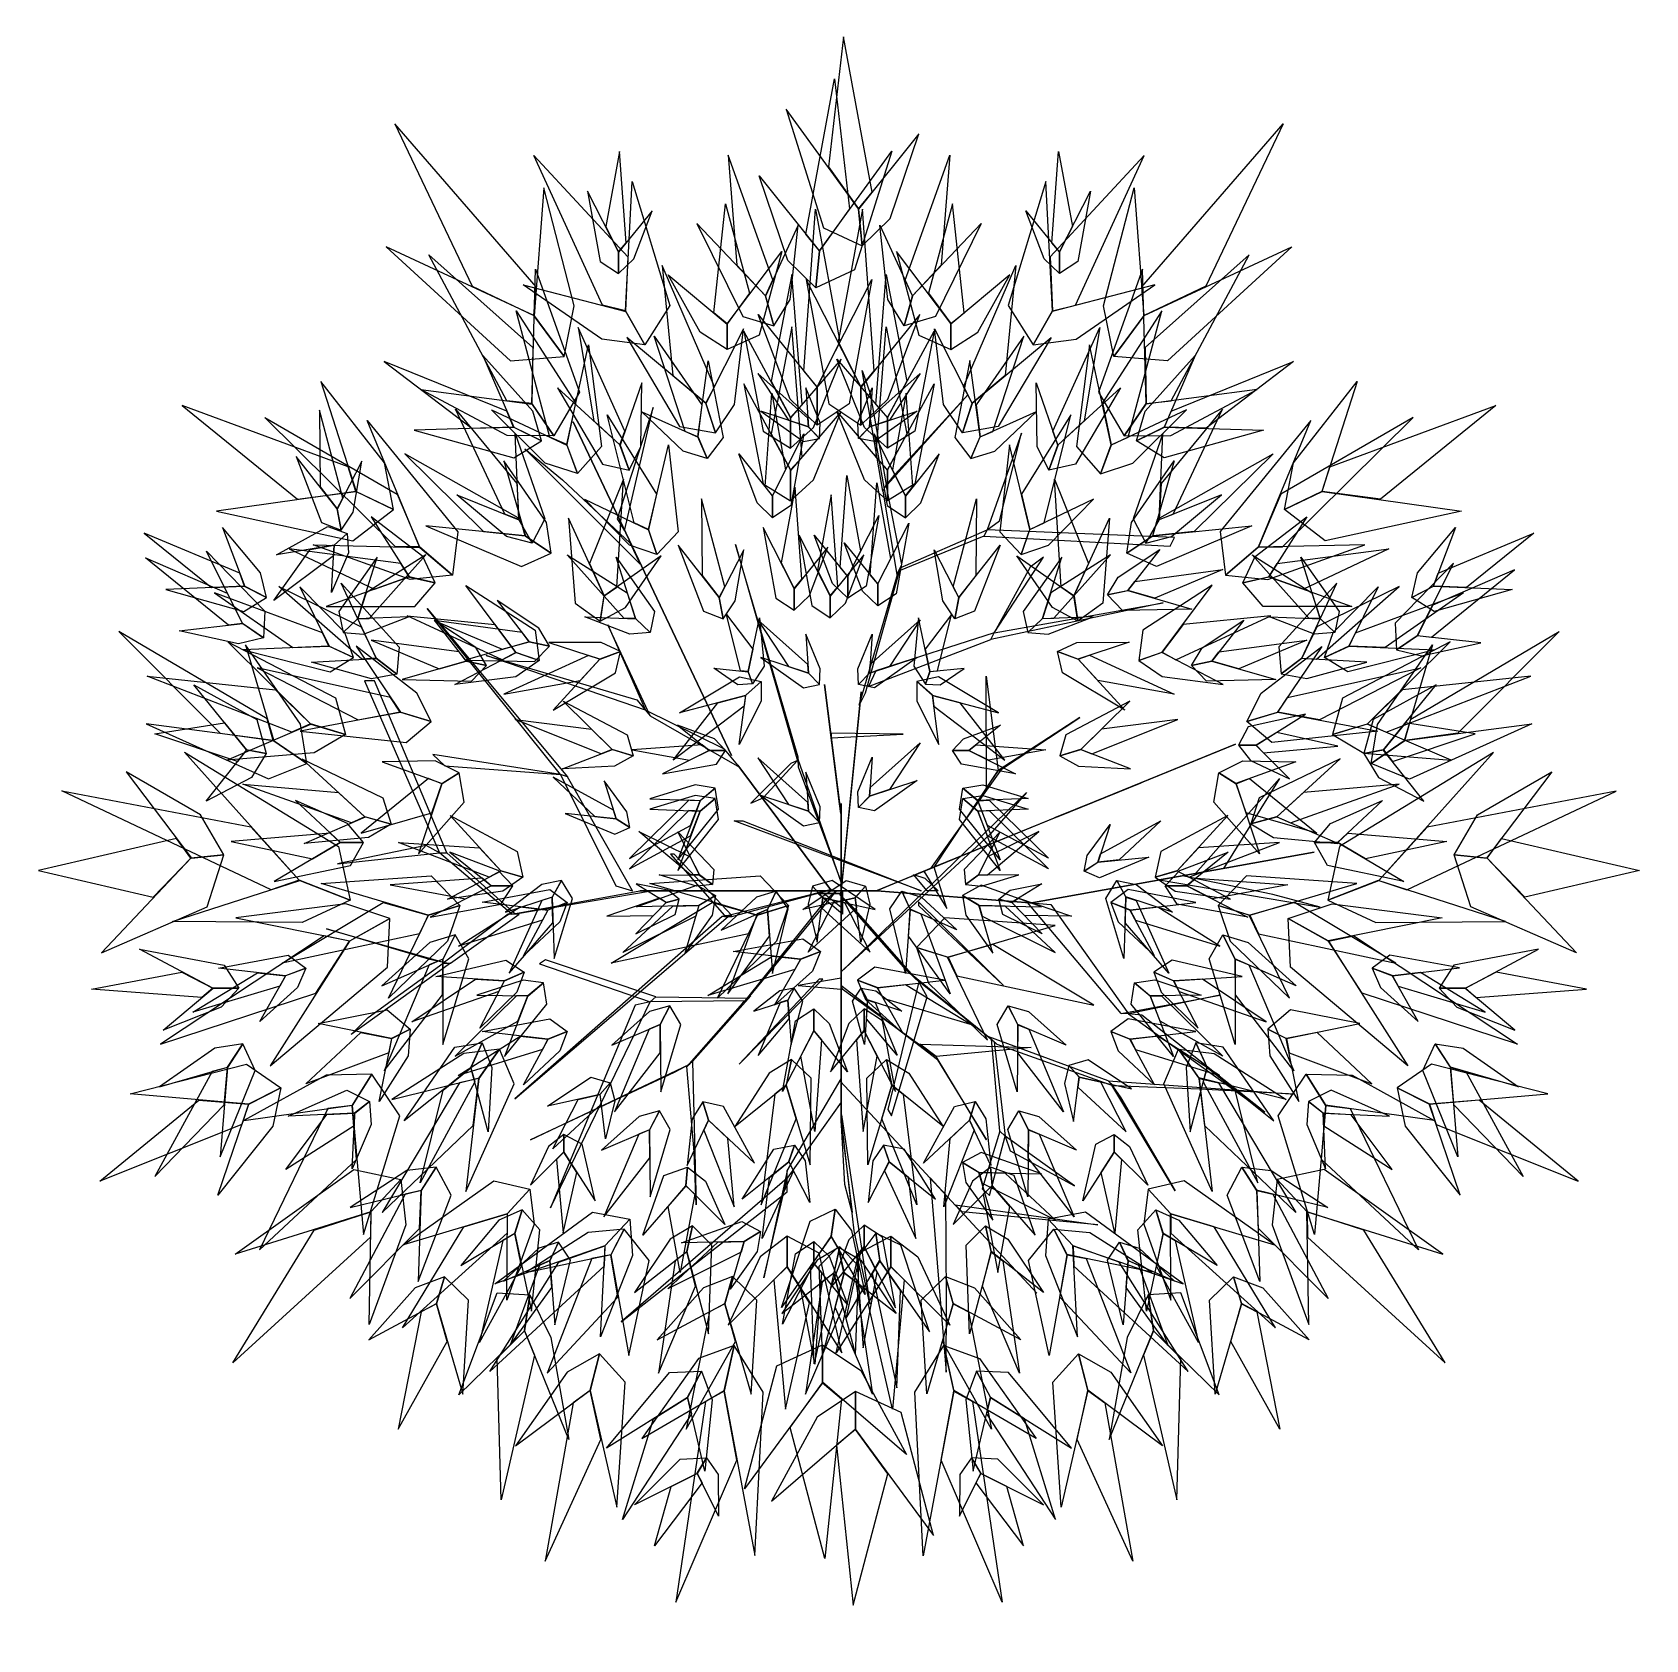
# Model space of a CAD drawing. Extents: x -0.0128 to 0.013, y -0.0118 to 0.0139.
import ezdxf

# ---------------------------------------------------------------- set-up
doc = ezdxf.new("R2010")
doc.units = 0
doc.linetypes.add('BARK', pattern=[10000, 10000, 0])
doc.linetypes.add('LEAF_G', pattern=[10000, 10000, 0])
doc.layers.get('0').update_dxf_attribs({"linetype": 'CONTINUOUS'})

# ---------------------------------------------------------------- blocks, each defined once
blk = doc.blocks.new('12ZPLT11_LEAF')
at = {"color": 3, "linetype": 'LEAF_G'}
for points in [[(-0.08, 0.01), (-0.335, -0.24), (-0.64, -1.06), (-0.08, -0.355)], [(-0.08, 0.01), (-0.08, -0.36), (0.44, -1.395), (0.225, -0.195)], [(-0.08, -0.36), (-0.2065, -0.515), (-0.095, -2.075), (0.135, -0.795)]]:
    blk.add_3dface(points, dxfattribs=at)

msp = doc.modelspace()

# ---------------------------------------------------------------- linework, layer by layer
at = {"color": 8, "linetype": 'BARK'}
msp.add_line((-0.005322, 0.006, 0.022186), (-0.005322, 0.006, 0.022186), dxfattribs=at)
for points in [[(0.000894, 0.006707, 0.014896), (0.000842, 0.006601, 0.014679), (0.000513, 0.008531, 0.014837), (0.00064, 0.008163, 0.014896)], [(0.000868, 0.006654, 0.014719), (0.001041, 0.006876, 0.014719), (0.002205, 0.008145, 0.013854)], [(-0.003292, 0.005967, 0.015819), (-0.00283, 0.007942, 0.018295), (-0.003406, 0.00616, 0.015878), (-0.003292, 0.005967, 0.015819)], [(-0.001578, 0.002371, 0.015112), (-0.001578, 0.002371, 0.015328), (-0.004111, 0.00771, 0.015996)], [(0.00251, 0.005986, 0.015937), (0.002711, 0.006129, 0.016212), (0.003064, 0.007531, 0.015937)], [(-0.0032, 0.005771, 0.015603), (-0.003041, 0.005433, 0.015505), (-0.004886, 0.007281, 0.015112), (-0.004283, 0.006783, 0.015387)], [(0.001068, 0.005267, 0.014679), (0.001145, 0.005427, 0.014955), (0.000894, 0.006707, 0.014896), (0.000842, 0.006601, 0.014679)], [(0.001094, 0.00532, 0.014994), (0.001119, 0.005373, 0.014896), (0.00251, 0.005986, 0.015937), (0.002458, 0.00588, 0.016055)], [(0.00251, 0.005986, 0.015937), (0.002458, 0.00588, 0.016055), (0.00544, 0.00572, 0.018295), (0.005508, 0.005861, 0.018295)], [(-0.000511, 0.00225, 0.017097), (-0.000511, 0.002348, 0.016762), (-0.001513, 0.005748, 0.021439), (-0.001513, 0.005748, 0.021479)], [(0.002625, 0.004335, 0.017804), (0.002625, 0.004335, 0.01802), (0.003411, 0.005548, 0.020614), (0.003202, 0.005388, 0.019946)], [(0.000561, 0.003372, 0.012911), (0.000467, 0.003178, 0.013127), (0.001094, 0.00532, 0.014994), (0.001119, 0.005373, 0.014896)], [(-0.004199, 0.002033, 0.017804), (-0.004312, 0.002068, 0.017804), (-0.006445, 0.004727, 0.022147)], [(0.002573, 0.004229, 0.017804), (0.002625, 0.004335, 0.017804), (0.005327, 0.004813, 0.022147)], [(-0.002956, 0.003099, 0.017804), (-0.002881, 0.003008, 0.017922), (-0.003557, 0.004465, 0.020555)], [(0.000733, 0.003726, 0.013638), (0.000613, 0.003478, 0.013363), (0.002573, 0.004229, 0.017804), (0.002625, 0.004335, 0.017804)], [(-0.003094, 0.003265, 0.018), (-0.002956, 0.003099, 0.017804), (-0.0055, 0.003972, 0.018904)], [(0.002688, 0.00213, 0.020889), (0.0025, 0.001862, 0.020712), (0.002496, 0.003643, 0.022638)], [(-0.006249, 0.000816, 0.015937), (-0.006131, 0.000816, 0.016055), (-0.007291, 0.003567, 0.018295), (-0.007448, 0.003567, 0.018295)], [(0.000151, 0.0016, 0.019396), (-0.000091, 0.003511, 0.023188), (0.00017, 0.001444, 0.01973)], [(0.000172, 0.000165, 0.009885), (0.000196, 0.000399, 0.009885), (0.000495, 0.003391, 0.012911), (0.000473, 0.003176, 0.013127)], [(-0.00145, 0.002186, 0.015328), (-0.001689, 0.002473, 0.015328), (-0.002956, 0.003099, 0.017804), (-0.002881, 0.003008, 0.017922)], [(0.002688, 0.00213, 0.020929), (0.002743, 0.002152, 0.020712), (0.003996, 0.002981, 0.022206)], [(0.000018, 0.002655, 0.021656), (0.001169, 0.002714, 0.023346), (0.000018, 0.00273, 0.022088)], [(-0.004312, 0.002068, 0.017804), (-0.004312, 0.002068, 0.01802), (-0.006355, 0.00239, 0.020614), (-0.006165, 0.002207, 0.019946)], [(0.003846, 0.001477, 0.019022), (0.003646, 0.001395, 0.018747), (0.006484, 0.002553, 0.01973), (0.005374, 0.0021, 0.019612)], [(-0.003426, 0.000288, 0.013638), (-0.003164, 0.000206, 0.013363), (-0.004199, 0.002033, 0.017804), (-0.004312, 0.002068, 0.017804)], [(0.00002, 0.000206, 0.012203), (0.00002, 0.000206, 0.011928), (-0.001475, 0.002216, 0.015112), (-0.001475, 0.002216, 0.015328)], [(-0.000523, 0.002291, 0.016762), (-0.000631, 0.002245, 0.017038), (-0.001269, 0.001609, 0.019396), (-0.00107, 0.001694, 0.019396)], [(0.000177, 0.000344, 0.011928), (0.000177, 0.000344, 0.011378), (-0.000511, 0.002309, 0.016762), (-0.000511, 0.002191, 0.017038)], [(0.001608, 0.000564, 0.019238), (0.001662, 0.000586, 0.019671), (0.002688, 0.00213, 0.020929), (0.002743, 0.002152, 0.020712)], [(0.003591, 0.001373, 0.018963), (0.003646, 0.001395, 0.018787), (0.004974, 0.001937, 0.021656), (0.004556, 0.001766, 0.021046)], [(0.005846, 0.000486, 0.015819), (0.00719, 0.002005, 0.018295), (0.006291, 0.000566, 0.015878), (0.005846, 0.000486, 0.015819)], [(0.000177, -0.001091, 0.019455), (0.000177, -0.001091, 0.01918), (0.003144, 0.001778, 0.023739), (0.002555, 0.00111, 0.023129)], [(0.000177, 0.001385, 0.019396), (0.000177, 0.001602, 0.019396), (0.000177, 0.000403, 0.023798), (0.000177, 0.000403, 0.02309)], [(0.001454, 0.000206, 0.019455), (0.001454, 0.000206, 0.01918), (-0.001533, 0.001326, 0.023739), (-0.001395, 0.001326, 0.023129)], [(0.001408, 0.000482, 0.01692), (0.001299, 0.000438, 0.017097), (0.003591, 0.001373, 0.018963), (0.003646, 0.001395, 0.018787)], [(-0.006249, 0.000816, 0.015937), (-0.006465, 0.000933, 0.016212), (-0.00788, 0.000639, 0.015937)], [(-0.005031, -0.000167, 0.014994), (-0.00509, -0.000167, 0.014896), (-0.006249, 0.000816, 0.015937), (-0.006131, 0.000816, 0.016055)], [(-0.00169, -0.000187, 0.016762), (-0.001572, -0.000187, 0.017038), (-0.002496, 0.000796, 0.019396), (-0.002555, 0.000796, 0.019396)], [(0.003196, 0.000011, 0.015112), (0.003196, 0.000011, 0.015328), (0.007741, 0.000826, 0.015996)], [(0.001662, 0.000586, 0.019238), (0.001499, 0.00052, 0.019238), (0.001868, -0.000073, 0.023581)], [(0.000177, 0.000442, 0.01016), (0.000177, 0.000167, 0.009885), (0.000177, 0.000069, 0.011653), (0.000177, 0.000344, 0.011928)], [(0.000177, 0.000069, 0.011653), (0.000177, 0.000344, 0.011928), (0.000177, -0.000383, 0.013795), (0.000177, -0.000383, 0.01352)], [(0.000753, 0.000215, 0.013795), (0.001007, 0.000319, 0.014011), (0.001408, 0.000482, 0.01692), (0.001299, 0.000438, 0.017097)], [(0.001336, 0.000467, 0.017097), (0.001513, 0.000411, 0.017372), (0.001729, 0.000206, 0.019238), (0.001552, 0.000206, 0.019238)], [(0.005633, 0.000448, 0.015603), (0.005266, 0.000382, 0.015505), (0.00784, -0.000054, 0.015112), (0.007084, 0.000149, 0.015387)], [(-0.003046, 0.000206, 0.012911), (-0.00283, 0.000206, 0.013127), (-0.005031, -0.000167, 0.014994), (-0.00509, -0.000167, 0.014896)], [(0.000197, 0.000206, 0.009885), (-0.000039, 0.000206, 0.009885), (-0.003046, 0.000206, 0.012911), (-0.00283, 0.000206, 0.013127)], [(0.00002, 0.000226, 0.011928), (0.00002, 0.000226, 0.011378), (-0.00169, -0.000206, 0.016762), (-0.001572, -0.000206, 0.017038)], [(-0.00006, 0.00007, 0.012911), (0.000103, 0.000212, 0.013127), (-0.001315, -0.001512, 0.014994), (-0.001359, -0.001551, 0.014896)], [(0.000197, -0.000069, 0.009609), (0.000197, -0.000167), (-0.000197, 0.000167), (-0.000098, 0.000167, 0.009609)], [(0.000138, 0.000167), (-0.000197, 0.000167), (-0.000098, 0.000167, 0.009609), (0.000138, 0.000167, 0.009609)], [(0.000177, 0.000167, 0.009885), (-0.000098, 0.000167, 0.009609), (-0.000098, 0.000167, 0.009609), (0.000079, 0.000167, 0.011653)], [(-0.000079, 0.000206, 0.01016), (0.000197, 0.000206, 0.009885), (0.000295, 0.000206, 0.011653), (0.00002, 0.000206, 0.011928)], [(0.000295, 0.000206, 0.011653), (0.00002, 0.000206, 0.011928), (0.000747, 0.000206, 0.013795), (0.000747, 0.000206, 0.01352)], [(0.000155, 0.000146, 0.009885), (0.000327, -0.000015, 0.009885), (0.001372, -0.001207, 0.011141), (0.001214, -0.001059, 0.011357)], [(0.000197, 0.000206, 0.009885), (0.000197, -0.000069, 0.009609), (0.000197, -0.000167, 0.011378), (0.000197, 0.000108, 0.011653)], [(0.000197, 0.000167), (0.000197, -0.000167), (0.000197, -0.000069, 0.009609), (0.000197, 0.000167, 0.009609)], [(0.000747, 0.000206, 0.013795), (0.000747, 0.000206, 0.01352), (0.003196, 0.000016, 0.015112), (0.003196, 0.000016, 0.015328)], [(0.001415, 0.000029, 0.020889), (0.001415, -0.000029, 0.021322), (0.002771, -0.001307, 0.023247)], [(0.003157, 0.000019, 0.015328), (0.003529, -0.00001, 0.015328), (0.004772, -0.001763, 0.017804), (0.004654, -0.001754, 0.017922)], [(-0.004972, -0.000167, 0.014679), (-0.005149, -0.000167, 0.014955), (-0.00619, -0.000953, 0.014896), (-0.006072, -0.000953, 0.014679)], [(-0.001631, -0.000206, 0.017097), (-0.001729, -0.000206, 0.016762), (-0.005044, -0.00312, 0.021439), (-0.005044, -0.00312, 0.021479)], [(-0.006131, -0.000953, 0.014719), (-0.006406, -0.000894, 0.014719), (-0.008057, -0.000403, 0.013854)], [(0.000177, -0.000383, 0.013795), (0.000177, -0.000658, 0.014011), (0.000177, -0.001091, 0.01692), (0.000177, -0.000973, 0.017097)], [(0.000177, -0.000383, 0.013795), (0.000177, -0.000383, 0.01352), (0.000177, -0.00284, 0.015112), (0.000177, -0.00284, 0.015328)], [(-0.00619, -0.000953, 0.014896), (-0.006072, -0.000953, 0.014679), (-0.007664, -0.002093, 0.014837), (-0.007389, -0.001818, 0.014896)], [(-0.002879, -0.001569, 0.015937), (-0.00279, -0.001491, 0.016055), (-0.004552, -0.000898, 0.018295), (-0.00465, -0.000961, 0.018295)], [(0.000177, -0.000973, 0.017097), (0.000177, -0.00115, 0.017372), (0.000177, -0.001366, 0.019238), (0.000177, -0.001189, 0.019238)], [(0.000177, -0.001091, 0.01692), (0.000177, -0.000973, 0.017097), (0.000177, -0.003449, 0.018963), (0.000177, -0.003508, 0.018787)], [(-0.000118, -0.001209, 0.020889), (-0.000177, -0.001209, 0.021322), (-0.001454, -0.002564, 0.023247)], [(0.000177, -0.001366, 0.019238), (0.000177, -0.001189, 0.019238), (-0.000511, -0.001307, 0.023581)], [(0.001553, -0.001489, 0.011868), (0.001418, -0.00125, 0.011593), (0.000925, -0.003291, 0.014208), (0.000983, -0.003393, 0.014208)], [(0.001372, -0.001207, 0.011141), (0.001214, -0.001059, 0.011357), (0.002583, -0.002168, 0.013224), (0.002626, -0.002208, 0.013126)], [(-0.001315, -0.001512, 0.014994), (-0.001359, -0.001551, 0.014896), (-0.002879, -0.001569, 0.015937), (-0.00279, -0.001491, 0.016055)], [(-0.00127, -0.001474, 0.014679), (-0.001404, -0.00159, 0.014955), (-0.002291, -0.002603, 0.014896), (-0.002202, -0.002526, 0.014679)], [(0.00017, -0.001308, 0.019238), (0.00019, -0.001363, 0.019671), (0.001698, -0.002442, 0.020929), (0.001718, -0.002497, 0.020712)], [(0.004772, -0.001763, 0.017804), (0.004654, -0.001754, 0.017922), (0.006234, -0.001463, 0.020555)], [(-0.002879, -0.001569, 0.015937), (-0.003119, -0.001621, 0.016212), (-0.004472, -0.004865, 0.015937)], [(0.004987, -0.00178, 0.018), (0.004772, -0.001763, 0.017804), (0.006956, -0.003333, 0.018904)], [(0.001698, -0.002442, 0.020889), (0.001437, -0.002245, 0.020712), (0.003216, -0.002301, 0.022638)], [(0.00254, -0.002127, 0.012909), (0.002669, -0.002248, 0.013184), (0.004532, -0.002915, 0.013181), (0.004446, -0.002835, 0.012965)], [(0.002583, -0.002168, 0.013224), (0.002626, -0.002208, 0.013126), (0.002801, -0.003718, 0.014167), (0.002715, -0.003637, 0.014285)], [(-0.002246, -0.002564, 0.014719), (-0.002493, -0.0027, 0.014719), (-0.004792, -0.003779, 0.013854)], [(-0.002291, -0.002603, 0.014896), (-0.002202, -0.002526, 0.014679), (-0.002141, -0.004815, 0.014837), (-0.002174, -0.003968, 0.014896)], [(0.001698, -0.002442, 0.020929), (0.001718, -0.002497, 0.020712), (0.002504, -0.003778, 0.022206)], [(0.000177, -0.0028, 0.015328), (0.000177, -0.003174, 0.015328), (-0.000688, -0.004392, 0.017804), (-0.000688, -0.004274, 0.017922)], [(0.004532, -0.002915, 0.013181), (0.004446, -0.002835, 0.012965), (0.007434, -0.003049, 0.01362), (0.005907, -0.002966, 0.013181)], [(0.000167, -0.002844, 0.015112), (0.000167, -0.002844, 0.015328), (0.003309, -0.006229, 0.015996)], [(0.004489, -0.002875, 0.013004), (0.004649, -0.003106, 0.013004), (0.005519, -0.004593, 0.012139)], [(0.000177, -0.003449, 0.018963), (0.000177, -0.003508, 0.018787), (0.000354, -0.004942, 0.021656), (0.000236, -0.00449, 0.021046)], [(0.0002, -0.003593, 0.019022), (0.000183, -0.003377, 0.018747), (0.000636, -0.006406, 0.01973), (0.000387, -0.005231, 0.019612)], [(0.002801, -0.003718, 0.014167), (0.002715, -0.003637, 0.014285), (0.002433, -0.004559, 0.016525), (0.002548, -0.004666, 0.016525)], [(0.002801, -0.003718, 0.014167), (0.002878, -0.003951, 0.014442), (0.003911, -0.004514, 0.014665)], [(-0.000688, -0.004392, 0.017804), (-0.000688, -0.004274, 0.017922), (-0.001061, -0.005984, 0.020555)], [(0.001852, -0.004659, 0.015603), (0.001598, -0.004385, 0.015505), (0.001858, -0.007496, 0.015112), (0.001861, -0.006319, 0.015387)], [(-0.000688, -0.004608, 0.018), (-0.000688, -0.004392, 0.017804), (-0.003341, -0.006691, 0.018904)], [(0.001999, -0.004817, 0.015819), (0.004281, -0.005138, 0.018295), (0.00211, -0.004932, 0.015878), (0.001999, -0.004817, 0.015819)]]:
    msp.add_3dface(points, dxfattribs=at)

# ---------------------------------------------------------------- block references
at = {"color": 0, "linetype": 'BYBLOCK', "extrusion": (-2.99277e-17, 0.547123, 0.837052), "xscale": 0.0019214851415866, "yscale": 0.0019214851415866, "zscale": 0.0019214851415866, "rotation": 4.669290951712804}
msp.add_blockref('12ZPLT11_LEAF', (-0.000358, 0.000011, 0.019272), dxfattribs=at)
at = {"color": 0, "linetype": 'BYBLOCK', "extrusion": (-0.234074, 0.316831, 0.919145), "xscale": 0.0024018564269832, "yscale": 0.0024018564269832, "zscale": 0.0024018564269832}
msp.add_blockref('12ZPLT11_LEAF', (-0.001588, -0.002211, 0.0192), dxfattribs=at)
at = {"color": 0, "linetype": 'BYBLOCK', "extrusion": (2.99277e-17, 0.547123, 0.837052), "xscale": -0.0019214851415866, "yscale": 0.0019214851415866, "zscale": 0.0019214851415866, "rotation": 355.3307090482872}
msp.add_blockref('12ZPLT11_LEAF', (0.000074, 0.000193, 0.018321), dxfattribs=at)
at = {"color": 0, "linetype": 'BYBLOCK', "extrusion": (0.234074, 0.316831, 0.919145), "xscale": -0.0024018564269832, "yscale": 0.0024018564269832, "zscale": 0.0024018564269832}
msp.add_blockref('12ZPLT11_LEAF', (0.00136, -0.002366, 0.019266), dxfattribs=at)
at = {"color": 0, "linetype": 'BYBLOCK', "extrusion": (-0.312381, 0.543687, 0.778988), "xscale": -0.0021616707842849, "yscale": 0.0021616707842849, "zscale": 0.0021616707842849}
msp.add_blockref('12ZPLT11_LEAF', (-0.002059, 0.00507, 0.021051), dxfattribs=at)
at = {"color": 0, "linetype": 'BYBLOCK', "extrusion": (0.312381, 0.543687, 0.778988), "xscale": 0.0021616707842849, "yscale": 0.0021616707842849, "zscale": 0.0021616707842849}
msp.add_blockref('12ZPLT11_LEAF', (0.001813, 0.004959, 0.021139), dxfattribs=at)
at = {"color": 0, "linetype": 'BYBLOCK', "extrusion": (-0.089976, 0.32655, 0.940887), "xscale": 0.0014411138561899, "yscale": 0.0014411138561899, "zscale": 0.0014411138561899}
msp.add_blockref('12ZPLT11_LEAF', (-0.001472, -0.00262, 0.019787), dxfattribs=at)
at = {"color": 0, "linetype": 'BYBLOCK', "extrusion": (0.089976, 0.32655, 0.940887), "xscale": -0.0014411138561899, "yscale": 0.0014411138561899, "zscale": 0.0014411138561899}
msp.add_blockref('12ZPLT11_LEAF', (0.001198, -0.002691, 0.019812), dxfattribs=at)
at = {"color": 0, "linetype": 'BYBLOCK', "extrusion": (-4.43632e-18, 0.218462, 0.975845), "xscale": 0.0009607425707933, "yscale": 0.0009607425707933, "zscale": 0.0009607425707933}
msp.add_blockref('12ZPLT11_LEAF', (0.003461, -0.005682, 0.020823), dxfattribs=at)
at = {"color": 0, "linetype": 'BYBLOCK', "extrusion": (4.43632e-18, 0.218462, 0.975845), "xscale": -0.0009607425707933, "yscale": 0.0009607425707933, "zscale": 0.0009607425707933}
msp.add_blockref('12ZPLT11_LEAF', (-0.003745, -0.005682, 0.020823), dxfattribs=at)
at = {"color": 0, "linetype": 'BYBLOCK', "extrusion": (-0.401444, 0.586726, 0.703274), "xscale": -0.0024018564269832, "yscale": 0.0024018564269832, "zscale": 0.0024018564269832, "rotation": 359.7128055154926}
msp.add_blockref('12ZPLT11_LEAF', (-0.000769, 0.004091, 0.016272), dxfattribs=at)
at = {"color": 0, "linetype": 'BYBLOCK', "extrusion": (6.15774e-17, 0.747086, 0.664728), "xscale": -0.0016812994988883, "yscale": 0.0016812994988883, "zscale": 0.0016812994988883}
msp.add_blockref('12ZPLT11_LEAF', (0.001515, 0.009099, 0.019982), dxfattribs=at)
at = {"color": 0, "linetype": 'BYBLOCK', "extrusion": (2.56835e-18, 0.166651, 0.986016), "xscale": -0.0016812994988883, "yscale": 0.0016812994988883, "zscale": 0.0016812994988883}
msp.add_blockref('12ZPLT11_LEAF', (0.000074, -0.004751, 0.017938), dxfattribs=at)
at = {"color": 0, "linetype": 'BYBLOCK', "extrusion": (-2.56835e-18, 0.166651, 0.986016), "xscale": 0.0016812994988883, "yscale": 0.0016812994988883, "zscale": 0.0016812994988883}
msp.add_blockref('12ZPLT11_LEAF', (-0.000358, -0.004675, 0.018388), dxfattribs=at)
at = {"color": 0, "linetype": 'BYBLOCK', "extrusion": (-6.15774e-17, 0.747086, 0.664728), "xscale": 0.0016812994988883, "yscale": 0.0016812994988883, "zscale": 0.0016812994988883}
msp.add_blockref('12ZPLT11_LEAF', (-0.001799, 0.008758, 0.019679), dxfattribs=at)
at = {"color": 0, "linetype": 'BYBLOCK', "extrusion": (0.401444, 0.586726, 0.703274), "xscale": 0.0024018564269832, "yscale": 0.0024018564269832, "zscale": 0.0024018564269832, "rotation": 0.2871944845073481}
msp.add_blockref('12ZPLT11_LEAF', (0.000535, 0.003978, 0.016386), dxfattribs=at)
at = {"color": 0, "linetype": 'BYBLOCK', "extrusion": (-0.186666, 0.569009, 0.800865), "xscale": 0.0016812994988883, "yscale": 0.0016812994988883, "zscale": 0.0016812994988883}
msp.add_blockref('12ZPLT11_LEAF', (-0.000472, 0.003643, 0.017806), dxfattribs=at)
at = {"color": 0, "linetype": 'BYBLOCK', "extrusion": (0.186666, 0.569009, 0.800865), "xscale": -0.0016812994988883, "yscale": 0.0016812994988883, "zscale": 0.0016812994988883}
msp.add_blockref('12ZPLT11_LEAF', (0.000203, 0.003572, 0.017859), dxfattribs=at)
at = {"color": 0, "linetype": 'BYBLOCK', "extrusion": (-1.36546e-17, 0.37837, 0.925655), "xscale": 0.0014411138561899, "yscale": 0.0014411138561899, "zscale": 0.0014411138561899}
for p in [(0.000747, 0.000101, 0.019547), (0.000747, 0.002734, 0.023765)]:
    msp.add_blockref('12ZPLT11_LEAF', p, dxfattribs=at)
at = {"color": 0, "linetype": 'BYBLOCK', "extrusion": (1.36546e-17, 0.37837, 0.925655), "xscale": -0.0014411138561899, "yscale": 0.0014411138561899, "zscale": 0.0014411138561899}
for p in [(-0.001031, 0.000101, 0.019547), (-0.001031, 0.002734, 0.023765)]:
    msp.add_blockref('12ZPLT11_LEAF', p, dxfattribs=at)
at = {"color": 0, "linetype": 'BYBLOCK', "extrusion": (-0.208341, 0.571064, 0.794027), "xscale": -0.0016812994988883, "yscale": 0.0016812994988883, "zscale": 0.0016812994988883}
msp.add_blockref('12ZPLT11_LEAF', (0.001305, 0.003835, 0.017947), dxfattribs=at)
at = {"color": 0, "linetype": 'BYBLOCK', "extrusion": (0.208341, 0.571064, 0.794027), "xscale": 0.0016812994988883, "yscale": 0.0016812994988883, "zscale": 0.0016812994988883}
msp.add_blockref('12ZPLT11_LEAF', (-0.001572, 0.003758, 0.018006), dxfattribs=at)
at = {"color": 0, "linetype": 'BYBLOCK', "extrusion": (-0.311941, 0.154798, 0.937406), "xscale": 0.0014411138561899, "yscale": 0.0014411138561899, "zscale": 0.0014411138561899}
msp.add_blockref('12ZPLT11_LEAF', (-0.004465, 0.000174, 0.02184), dxfattribs=at)
at = {"color": 0, "linetype": 'BYBLOCK', "extrusion": (-0.083987, 0.229278, 0.969731), "xscale": 0.0012009282134916, "yscale": 0.0012009282134916, "zscale": 0.0012009282134916}
msp.add_blockref('12ZPLT11_LEAF', (0.000728, -0.002617, 0.020857), dxfattribs=at)
at = {"color": 0, "linetype": 'BYBLOCK', "extrusion": (-0.203515, 0.482673, 0.851826), "xscale": -0.0012009282134916, "yscale": 0.0012009282134916, "zscale": 0.0012009282134916}
msp.add_blockref('12ZPLT11_LEAF', (-0.00105, 0.004608, 0.021503), dxfattribs=at)
at = {"color": 0, "linetype": 'BYBLOCK', "extrusion": (0.203515, 0.482673, 0.851826), "xscale": 0.0012009282134916, "yscale": 0.0012009282134916, "zscale": 0.0012009282134916}
msp.add_blockref('12ZPLT11_LEAF', (0.000789, 0.004514, 0.021561), dxfattribs=at)
at = {"color": 0, "linetype": 'BYBLOCK', "extrusion": (0.083987, 0.229278, 0.969731), "xscale": -0.0012009282134916, "yscale": 0.0012009282134916, "zscale": 0.0012009282134916}
msp.add_blockref('12ZPLT11_LEAF', (-0.000994, -0.002711, 0.020881), dxfattribs=at)
at = {"color": 0, "linetype": 'BYBLOCK', "extrusion": (0.311941, 0.154798, 0.937406), "xscale": -0.0014411138561899, "yscale": 0.0014411138561899, "zscale": 0.0014411138561899}
msp.add_blockref('12ZPLT11_LEAF', (0.004339, -0.000064, 0.021928), dxfattribs=at)
at = {"color": 0, "linetype": 'BYBLOCK', "extrusion": (-0.593774, 0.284712, 0.752577), "xscale": 0.0024018564269832, "yscale": 0.0024018564269832, "zscale": 0.0024018564269832}
msp.add_blockref('12ZPLT11_LEAF', (-0.002477, 0.004375, 0.018735), dxfattribs=at)
at = {"color": 0, "linetype": 'BYBLOCK', "extrusion": (0.593774, 0.284712, 0.752577), "xscale": -0.0024018564269832, "yscale": 0.0024018564269832, "zscale": 0.0024018564269832}
msp.add_blockref('12ZPLT11_LEAF', (0.002354, 0.004182, 0.018903), dxfattribs=at)
at = {"color": 0, "linetype": 'BYBLOCK', "extrusion": (-0.154953, 0.13202, 0.979061), "xscale": -0.0019214851415866, "yscale": 0.0019214851415866, "zscale": 0.0019214851415866}
msp.add_blockref('12ZPLT11_LEAF', (-0.000238, -0.003788, 0.021214), dxfattribs=at)
at = {"color": 0, "linetype": 'BYBLOCK', "extrusion": (-0.211712, 0.219855, 0.952282), "xscale": 0.000720556928095, "yscale": 0.000720556928095, "zscale": 0.000720556928095}
for p in [(-0.004984, 0.000421, 0.019302), (-0.002252, 0.004267, 0.022004), (-0.000719, 0.002799, 0.012209)]:
    msp.add_blockref('12ZPLT11_LEAF', p, dxfattribs=at)
at = {"color": 0, "linetype": 'BYBLOCK', "extrusion": (0.211712, 0.219855, 0.952282), "xscale": -0.000720556928095, "yscale": 0.000720556928095, "zscale": 0.000720556928095}
for p in [(0.004779, 0.000234, 0.019362), (0.002047, 0.004079, 0.022064), (0.000681, 0.002446, 0.012322)]:
    msp.add_blockref('12ZPLT11_LEAF', p, dxfattribs=at)
at = {"color": 0, "linetype": 'BYBLOCK', "extrusion": (0.154953, 0.13202, 0.979061), "xscale": 0.0019214851415866, "yscale": 0.0019214851415866, "zscale": 0.0019214851415866}
msp.add_blockref('12ZPLT11_LEAF', (0.000054, -0.004, 0.021258), dxfattribs=at)
at = {"color": 0, "linetype": 'BYBLOCK', "extrusion": (-0.218915, 0.189997, 0.957067), "xscale": 0.0009607425707933, "yscale": 0.0009607425707933, "zscale": 0.0009607425707933, "rotation": 322.8876813843725}
for p in [(0.000666, -0.003048, 0.024012), (-0.002268, 0.002875, 0.02444)]:
    msp.add_blockref('12ZPLT11_LEAF', p, dxfattribs=at)
at = {"color": 0, "linetype": 'BYBLOCK', "extrusion": (-0.077407, 0.137419, 0.987484), "xscale": -0.0012009282134916, "yscale": 0.0012009282134916, "zscale": 0.0012009282134916}
msp.add_blockref('12ZPLT11_LEAF', (0.001225, -0.003826, 0.022818), dxfattribs=at)
at = {"color": 0, "linetype": 'BYBLOCK', "extrusion": (-0.200878, 0.580621, 0.789004), "xscale": -0.0014411138561899, "yscale": 0.0014411138561899, "zscale": 0.0014411138561899}
msp.add_blockref('12ZPLT11_LEAF', (0.000675, 0.00931, 0.022046), dxfattribs=at)
at = {"color": 0, "linetype": 'BYBLOCK', "extrusion": (7.65757e-19, 0.091221, 0.995831), "xscale": -0.0009607425707933, "yscale": 0.0009607425707933, "zscale": 0.0009607425707933}
msp.add_blockref('12ZPLT11_LEAF', (0.000843, -0.004024, 0.02387), dxfattribs=at)
at = {"color": 0, "linetype": 'BYBLOCK', "extrusion": (-7.65757e-19, 0.091221, 0.995831), "xscale": 0.0009607425707933, "yscale": 0.0009607425707933, "zscale": 0.0009607425707933}
msp.add_blockref('12ZPLT11_LEAF', (-0.001127, -0.004024, 0.02387), dxfattribs=at)
at = {"color": 0, "linetype": 'BYBLOCK', "extrusion": (0.200878, 0.580621, 0.789004), "xscale": 0.0014411138561899, "yscale": 0.0014411138561899, "zscale": 0.0014411138561899}
msp.add_blockref('12ZPLT11_LEAF', (-0.000944, 0.009236, 0.022103), dxfattribs=at)
at = {"color": 0, "linetype": 'BYBLOCK', "extrusion": (0.077407, 0.137419, 0.987484), "xscale": 0.0012009282134916, "yscale": 0.0012009282134916, "zscale": 0.0012009282134916}
msp.add_blockref('12ZPLT11_LEAF', (-0.001473, -0.003963, 0.02284), dxfattribs=at)
at = {"color": 0, "linetype": 'BYBLOCK', "extrusion": (-0.276601, 0.184701, 0.943068), "xscale": 0.0014411138561899, "yscale": 0.0014411138561899, "zscale": 0.0014411138561899}
msp.add_blockref('12ZPLT11_LEAF', (-0.002071, -0.000539, 0.019031), dxfattribs=at)
at = {"color": 0, "linetype": 'BYBLOCK', "extrusion": (0.276601, 0.184701, 0.943068), "xscale": -0.0014411138561899, "yscale": 0.0014411138561899, "zscale": 0.0014411138561899}
msp.add_blockref('12ZPLT11_LEAF', (0.001914, -0.000761, 0.019109), dxfattribs=at)
at = {"color": 0, "linetype": 'BYBLOCK', "extrusion": (0.098164, 0.635657, 0.765705), "xscale": 0.0014411138561899, "yscale": 0.0014411138561899, "zscale": 0.0014411138561899}
msp.add_blockref('12ZPLT11_LEAF', (0.004442, 0.011513, 0.019798), dxfattribs=at)
at = {"color": 0, "linetype": 'BYBLOCK', "extrusion": (3.56663e-18, 0.196116, 0.980581), "xscale": -0.0009607425707933, "yscale": 0.0009607425707933, "zscale": 0.0009607425707933}
for p in [(-0.000358, -0.002291, 0.013524), (-0.000838, 0.000173, 0.02523)]:
    msp.add_blockref('12ZPLT11_LEAF', p, dxfattribs=at)
at = {"color": 0, "linetype": 'BYBLOCK', "extrusion": (-0.098164, 0.635657, 0.765705), "xscale": -0.0014411138561899, "yscale": 0.0014411138561899, "zscale": 0.0014411138561899}
msp.add_blockref('12ZPLT11_LEAF', (-0.004722, 0.011546, 0.01977), dxfattribs=at)
at = {"color": 0, "linetype": 'BYBLOCK', "extrusion": (-0.41886, 0.216026, 0.88198), "xscale": 0.0012009282134916, "yscale": 0.0012009282134916, "zscale": 0.0012009282134916}
msp.add_blockref('12ZPLT11_LEAF', (-0.000126, -0.000571, 0.020729), dxfattribs=at)
at = {"color": 0, "linetype": 'BYBLOCK', "extrusion": (-3.56663e-18, 0.196116, 0.980581), "xscale": 0.0009607425707933, "yscale": 0.0009607425707933, "zscale": 0.0009607425707933}
for p in [(0.000651, -0.002263, 0.012686), (0.000074, 0.000361, 0.025192)]:
    msp.add_blockref('12ZPLT11_LEAF', p, dxfattribs=at)
at = {"color": 0, "linetype": 'BYBLOCK', "extrusion": (0.218915, 0.189997, 0.957067), "xscale": -0.0009607425707933, "yscale": 0.0009607425707933, "zscale": 0.0009607425707933, "rotation": 37.11231861562747}
msp.add_blockref('12ZPLT11_LEAF', (0.002082, 0.002669, 0.024503), dxfattribs=at)
at = {"color": 0, "linetype": 'BYBLOCK', "extrusion": (0.41886, 0.216026, 0.88198), "xscale": -0.0012009282134916, "yscale": 0.0012009282134916, "zscale": 0.0012009282134916}
msp.add_blockref('12ZPLT11_LEAF', (-0.000004, -0.000794, 0.020848), dxfattribs=at)
at = {"color": 0, "linetype": 'BYBLOCK', "extrusion": (-0.453778, -0.406012, 0.793247), "xscale": -0.0009607425707933, "yscale": 0.0009607425707933, "zscale": 0.0009607425707933}
msp.add_blockref('12ZPLT11_LEAF', (-0.009643, 0.011836, 0.0184), dxfattribs=at)
at = {"color": 0, "linetype": 'BYBLOCK', "extrusion": (-0.586095, 0.1311, 0.799566), "xscale": 0.0014411138561899, "yscale": 0.0014411138561899, "zscale": 0.0014411138561899}
msp.add_blockref('12ZPLT11_LEAF', (-0.003518, 0.005674, 0.019703), dxfattribs=at)
at = {"color": 0, "linetype": 'BYBLOCK', "extrusion": (0.586095, 0.1311, 0.799566), "xscale": -0.0014411138561899, "yscale": 0.0014411138561899, "zscale": 0.0014411138561899}
msp.add_blockref('12ZPLT11_LEAF', (0.003456, 0.005452, 0.019869), dxfattribs=at)
at = {"color": 0, "linetype": 'BYBLOCK', "extrusion": (-0.339564, 0.234544, 0.910871), "xscale": -0.0012009282134916, "yscale": 0.0012009282134916, "zscale": 0.0012009282134916}
msp.add_blockref('12ZPLT11_LEAF', (0.001555, -0.002484, 0.01848), dxfattribs=at)
at = {"color": 0, "linetype": 'BYBLOCK', "extrusion": (0.306549, 0.292089, 0.905931), "xscale": 0.0009607425707933, "yscale": 0.0009607425707933, "zscale": 0.0009607425707933}
for p in [(0.008592, 0.011415, 0.018196), (0.001037, 0.00534, 0.023926)]:
    msp.add_blockref('12ZPLT11_LEAF', p, dxfattribs=at)
at = {"color": 0, "linetype": 'BYBLOCK', "extrusion": (-0.306549, 0.292089, 0.905931), "xscale": -0.0009607425707933, "yscale": 0.0009607425707933, "zscale": 0.0009607425707933}
for p in [(-0.001232, 0.005526, 0.023839), (-0.008788, 0.011601, 0.018109)]:
    msp.add_blockref('12ZPLT11_LEAF', p, dxfattribs=at)
at = {"color": 0, "linetype": 'BYBLOCK', "extrusion": (0.32335, 0.068589, 0.943791), "xscale": -0.0009607425707933, "yscale": 0.0009607425707933, "zscale": 0.0009607425707933}
for p in [(0.003836, -0.000929, 0.013604), (0.002452, 0.000877, 0.022031)]:
    msp.add_blockref('12ZPLT11_LEAF', p, dxfattribs=at)
at = {"color": 0, "linetype": 'BYBLOCK', "extrusion": (0.339564, 0.234544, 0.910871), "xscale": 0.0012009282134916, "yscale": 0.0012009282134916, "zscale": 0.0012009282134916}
msp.add_blockref('12ZPLT11_LEAF', (-0.001711, -0.002381, 0.018434), dxfattribs=at)
at = {"color": 0, "linetype": 'BYBLOCK', "extrusion": (-0.167276, 0.121935, 0.978341), "xscale": 0.0012009282134916, "yscale": 0.0012009282134916, "zscale": 0.0012009282134916, "rotation": 11.24804354624776}
msp.add_blockref('12ZPLT11_LEAF', (0.001404, -0.004422, 0.020051), dxfattribs=at)
at = {"color": 0, "linetype": 'BYBLOCK', "extrusion": (-0.272303, 0.205047, 0.94011), "xscale": -0.0012009282134916, "yscale": 0.0012009282134916, "zscale": 0.0012009282134916}
msp.add_blockref('12ZPLT11_LEAF', (0.001135, 0.000077, 0.022972), dxfattribs=at)
at = {"color": 0, "linetype": 'BYBLOCK', "extrusion": (0.272303, 0.205047, 0.94011), "xscale": 0.0012009282134916, "yscale": 0.0012009282134916, "zscale": 0.0012009282134916}
msp.add_blockref('12ZPLT11_LEAF', (-0.001306, -0.000137, 0.02305), dxfattribs=at)
at = {"color": 0, "linetype": 'BYBLOCK', "extrusion": (0.167276, 0.121935, 0.978341), "xscale": -0.0012009282134916, "yscale": 0.0012009282134916, "zscale": 0.0012009282134916, "rotation": 348.7519564537522}
msp.add_blockref('12ZPLT11_LEAF', (-0.001571, -0.004646, 0.020099), dxfattribs=at)
at = {"color": 0, "linetype": 'BYBLOCK', "extrusion": (-0.169638, 0.117222, 0.97851), "xscale": 0.0018013923202374, "yscale": 0.0018013923202374, "zscale": 0.0018013923202374}
msp.add_blockref('12ZPLT11_LEAF', (0.003058, -0.005087, 0.015535), dxfattribs=at)
at = {"color": 0, "linetype": 'BYBLOCK', "extrusion": (-0.632907, 0.22126, 0.741939), "xscale": -0.0014411138561899, "yscale": 0.0014411138561899, "zscale": 0.0014411138561899}
msp.add_blockref('12ZPLT11_LEAF', (-0.002253, 0.011407, 0.021109), dxfattribs=at)
at = {"color": 0, "linetype": 'BYBLOCK', "extrusion": (0.632907, 0.22126, 0.741939), "xscale": 0.0014411138561899, "yscale": 0.0014411138561899, "zscale": 0.0014411138561899}
msp.add_blockref('12ZPLT11_LEAF', (0.00216, 0.011208, 0.021289), dxfattribs=at)
at = {"color": 0, "linetype": 'BYBLOCK', "extrusion": (0.169638, 0.117222, 0.97851), "xscale": -0.0018013923202374, "yscale": 0.0018013923202374, "zscale": 0.0018013923202374}
msp.add_blockref('12ZPLT11_LEAF', (-0.00322, -0.005315, 0.015583), dxfattribs=at)
at = {"color": 0, "linetype": 'BYBLOCK', "extrusion": (-0.32335, 0.068589, 0.943791), "xscale": 0.0009607425707933, "yscale": 0.0009607425707933, "zscale": 0.0009607425707933}
for p in [(-0.003026, -0.000818, 0.013565), (-0.002511, 0.001139, 0.021939)]:
    msp.add_blockref('12ZPLT11_LEAF', p, dxfattribs=at)
at = {"color": 0, "linetype": 'BYBLOCK', "extrusion": (-0.613639, 0.566751, 0.549764), "xscale": -0.0009607425707933, "yscale": 0.0009607425707933, "zscale": 0.0009607425707933, "rotation": 344.091752542743}
msp.add_blockref('12ZPLT11_LEAF', (-0.001819, 0.01891, 0.016385), dxfattribs=at)
at = {"color": 0, "linetype": 'BYBLOCK', "extrusion": (0.613639, 0.566751, 0.549764), "xscale": 0.0009607425707933, "yscale": 0.0009607425707933, "zscale": 0.0009607425707933, "rotation": 15.90824745725699}
msp.add_blockref('12ZPLT11_LEAF', (0.001626, 0.018796, 0.016559), dxfattribs=at)
at = {"color": 0, "linetype": 'BYBLOCK', "extrusion": (-0.315083, 0.095126, 0.944285), "xscale": -0.0016812994988883, "yscale": 0.0016812994988883, "zscale": 0.0016812994988883}
msp.add_blockref('12ZPLT11_LEAF', (-0.000487, -0.002141, 0.018832), dxfattribs=at)
at = {"color": 0, "linetype": 'BYBLOCK', "extrusion": (-0.237564, 0.071269, 0.968754), "xscale": 0.0014411138561899, "yscale": 0.0014411138561899, "zscale": 0.0014411138561899}
msp.add_blockref('12ZPLT11_LEAF', (-0.000845, -0.001718, 0.021373), dxfattribs=at)
at = {"color": 0, "linetype": 'BYBLOCK', "extrusion": (-0.132417, -0.049656, 0.989949), "xscale": 0.0009607425707933, "yscale": 0.0009607425707933, "zscale": 0.0009607425707933}
msp.add_blockref('12ZPLT11_LEAF', (-0.004881, 0.001614, 0.023561), dxfattribs=at)
at = {"color": 0, "linetype": 'BYBLOCK', "extrusion": (0.132417, -0.049656, 0.989949), "xscale": -0.0009607425707933, "yscale": 0.0009607425707933, "zscale": 0.0009607425707933}
msp.add_blockref('12ZPLT11_LEAF', (0.004981, 0.001351, 0.023599), dxfattribs=at)
at = {"color": 0, "linetype": 'BYBLOCK', "extrusion": (0.237564, 0.071269, 0.968754), "xscale": -0.0014411138561899, "yscale": 0.0014411138561899, "zscale": 0.0014411138561899}
msp.add_blockref('12ZPLT11_LEAF', (0.000763, -0.001981, 0.02144), dxfattribs=at)
at = {"color": 0, "linetype": 'BYBLOCK', "extrusion": (0.315083, 0.095126, 0.944285), "xscale": 0.0016812994988883, "yscale": 0.0016812994988883, "zscale": 0.0016812994988883}
msp.add_blockref('12ZPLT11_LEAF', (0.000404, -0.002397, 0.018921), dxfattribs=at)
at = {"color": 0, "linetype": 'BYBLOCK', "extrusion": (-0.089214, -0.387975, 0.917342), "xscale": -0.0009607425707933, "yscale": 0.0009607425707933, "zscale": 0.0009607425707933, "rotation": 326.5632369589075}
msp.add_blockref('12ZPLT11_LEAF', (-0.001941, 0.012864, 0.021478), dxfattribs=at)
at = {"color": 0, "linetype": 'BYBLOCK', "extrusion": (0.089214, -0.387975, 0.917342), "xscale": 0.0009607425707933, "yscale": 0.0009607425707933, "zscale": 0.0009607425707933, "rotation": 33.43676304109248}
msp.add_blockref('12ZPLT11_LEAF', (0.002218, 0.012805, 0.021503), dxfattribs=at)
at = {"color": 0, "linetype": 'BYBLOCK', "extrusion": (-0.859868, 8.99004e-17, 0.510517), "xscale": -0.0016812994988883, "yscale": 0.0016812994988883, "zscale": 0.0016812994988883, "rotation": 354.4587952219604}
msp.add_blockref('12ZPLT11_LEAF', (-0.002541, 0.00796, 0.015219), dxfattribs=at)
at = {"color": 0, "linetype": 'BYBLOCK', "extrusion": (0.859868, 8.99004e-17, 0.510517), "xscale": 0.0016812994988883, "yscale": 0.0016812994988883, "zscale": 0.0016812994988883, "rotation": 5.541204778039669}
msp.add_blockref('12ZPLT11_LEAF', (0.002541, 0.008249, 0.014827), dxfattribs=at)
at = {"color": 0, "linetype": 'BYBLOCK', "extrusion": (-0.16109, 0.050978, 0.985622), "xscale": -0.0009607425707933, "yscale": 0.0009607425707933, "zscale": 0.0009607425707933}
msp.add_blockref('12ZPLT11_LEAF', (-0.001381, 0.000568, 0.025374), dxfattribs=at)
at = {"color": 0, "linetype": 'BYBLOCK', "extrusion": (0.16109, 0.050978, 0.985622), "xscale": 0.0009607425707933, "yscale": 0.0009607425707933, "zscale": 0.0009607425707933}
msp.add_blockref('12ZPLT11_LEAF', (0.001223, 0.000043, 0.025269), dxfattribs=at)
at = {"color": 0, "linetype": 'BYBLOCK', "extrusion": (-0.158297, 0.06116, 0.985496), "xscale": -0.0024018564269832, "yscale": 0.0024018564269832, "zscale": 0.0024018564269832}
msp.add_blockref('12ZPLT11_LEAF', (0.002518, -0.003893, 0.01985), dxfattribs=at)
at = {"color": 0, "linetype": 'BYBLOCK', "extrusion": (-0.092861, 7.93601e-19, 0.995679), "xscale": 0.000720556928095, "yscale": 0.000720556928095, "zscale": 0.000720556928095}
msp.add_blockref('12ZPLT11_LEAF', (-0.002396, 0.000618, 0.024704), dxfattribs=at)
at = {"color": 0, "linetype": 'BYBLOCK', "extrusion": (0.092861, 7.93601e-19, 0.995679), "xscale": -0.000720556928095, "yscale": 0.000720556928095, "zscale": 0.000720556928095}
msp.add_blockref('12ZPLT11_LEAF', (0.002396, 0.000335, 0.02473), dxfattribs=at)
at = {"color": 0, "linetype": 'BYBLOCK', "extrusion": (0.608901, 3.79731e-17, 0.793247), "xscale": 0.0009607425707933, "yscale": 0.0009607425707933, "zscale": 0.0009607425707933}
msp.add_blockref('12ZPLT11_LEAF', (0.002613, 0.009129, 0.022636), dxfattribs=at)
at = {"color": 0, "linetype": 'BYBLOCK', "extrusion": (0.158297, 0.06116, 0.985496), "xscale": 0.0024018564269832, "yscale": 0.0024018564269832, "zscale": 0.0024018564269832}
msp.add_blockref('12ZPLT11_LEAF', (-0.002621, -0.004113, 0.020131), dxfattribs=at)
at = {"color": 0, "linetype": 'BYBLOCK', "extrusion": (-0.668008, -0.4219, 0.612997), "xscale": 0.0014411138561899, "yscale": 0.0014411138561899, "zscale": 0.0014411138561899}
msp.add_blockref('12ZPLT11_LEAF', (-0.004826, 0.014128, 0.015907), dxfattribs=at)
at = {"color": 0, "linetype": 'BYBLOCK', "extrusion": (0.668008, -0.4219, 0.612997), "xscale": -0.0014411138561899, "yscale": 0.0014411138561899, "zscale": 0.0014411138561899}
msp.add_blockref('12ZPLT11_LEAF', (0.004978, 0.013981, 0.016097), dxfattribs=at)
at = {"color": 0, "linetype": 'BYBLOCK', "extrusion": (-0.180739, 0.050084, 0.982255), "xscale": -0.0012009282134916, "yscale": 0.0012009282134916, "zscale": 0.0012009282134916}
msp.add_blockref('12ZPLT11_LEAF', (0.000549, -0.002819, 0.023189), dxfattribs=at)
at = {"color": 0, "linetype": 'BYBLOCK', "extrusion": (-0.184376, 0.119596, 0.975552), "xscale": 0.000720556928095, "yscale": 0.000720556928095, "zscale": 0.000720556928095}
msp.add_blockref('12ZPLT11_LEAF', (0.000779, 0.001116, 0.020245), dxfattribs=at)
at = {"color": 0, "linetype": 'BYBLOCK', "extrusion": (0.180739, 0.050084, 0.982255), "xscale": 0.0012009282134916, "yscale": 0.0012009282134916, "zscale": 0.0012009282134916}
msp.add_blockref('12ZPLT11_LEAF', (-0.00047, -0.002542, 0.023136), dxfattribs=at)
at = {"color": 0, "linetype": 'BYBLOCK', "extrusion": (-0.842207, 8.46406e-17, 0.539155), "xscale": 0.0026420420696816, "yscale": 0.0026420420696816, "zscale": 0.0026420420696816, "rotation": 3.043535477786749}
msp.add_blockref('12ZPLT11_LEAF', (-0.000571, 0.00763, 0.016411), dxfattribs=at)
at = {"color": 0, "linetype": 'BYBLOCK', "extrusion": (-0.357796, -0.298164, 0.884918), "xscale": 0.0009607425707933, "yscale": 0.0009607425707933, "zscale": 0.0009607425707933}
for p in [(-0.002522, 0.01152, 0.022395), (-0.002393, 0.006536, 0.013157)]:
    msp.add_blockref('12ZPLT11_LEAF', p, dxfattribs=at)
at = {"color": 0, "linetype": 'BYBLOCK', "extrusion": (0.357796, -0.298164, 0.884918), "xscale": -0.0009607425707933, "yscale": 0.0009607425707933, "zscale": 0.0009607425707933}
for p in [(0.002704, 0.011327, 0.022496), (0.002575, 0.006343, 0.013258)]:
    msp.add_blockref('12ZPLT11_LEAF', p, dxfattribs=at)
at = {"color": 0, "linetype": 'BYBLOCK', "extrusion": (0.842207, 8.46406e-17, 0.539155), "xscale": -0.0026420420696816, "yscale": 0.0026420420696816, "zscale": 0.0026420420696816, "rotation": 356.9564645222133}
msp.add_blockref('12ZPLT11_LEAF', (0.000571, 0.007477, 0.01665), dxfattribs=at)
at = {"color": 0, "linetype": 'BYBLOCK', "extrusion": (-0.532275, 2.81793e-17, 0.846571), "xscale": 0.0012009282134916, "yscale": 0.0012009282134916, "zscale": 0.0012009282134916}
msp.add_blockref('12ZPLT11_LEAF', (-0.000883, 0.004912, 0.021855), dxfattribs=at)
at = {"color": 0, "linetype": 'BYBLOCK', "extrusion": (-0.543215, 0.15603, 0.824968), "xscale": -0.0012009282134916, "yscale": 0.0012009282134916, "zscale": 0.0012009282134916}
msp.add_blockref('12ZPLT11_LEAF', (0.00085, 0.009568, 0.02255), dxfattribs=at)
at = {"color": 0, "linetype": 'BYBLOCK', "extrusion": (0.184376, 0.119596, 0.975552), "xscale": -0.000720556928095, "yscale": 0.000720556928095, "zscale": 0.000720556928095}
msp.add_blockref('12ZPLT11_LEAF', (-0.001832, 0.000782, 0.02032), dxfattribs=at)
at = {"color": 0, "linetype": 'BYBLOCK', "extrusion": (0.543215, 0.15603, 0.824968), "xscale": 0.0012009282134916, "yscale": 0.0012009282134916, "zscale": 0.0012009282134916}
msp.add_blockref('12ZPLT11_LEAF', (-0.000928, 0.009343, 0.022705), dxfattribs=at)
at = {"color": 0, "linetype": 'BYBLOCK', "extrusion": (0.532275, 2.81793e-17, 0.846571), "xscale": -0.0012009282134916, "yscale": 0.0012009282134916, "zscale": 0.0012009282134916}
msp.add_blockref('12ZPLT11_LEAF', (0.000883, 0.004672, 0.022006), dxfattribs=at)
at = {"color": 0, "linetype": 'BYBLOCK', "extrusion": (1.76799e-17, 0.428086, 0.903738), "xscale": -0.000720556928095, "yscale": 0.000720556928095, "zscale": 0.000720556928095, "rotation": 51.07245640720734}
msp.add_blockref('12ZPLT11_LEAF', (0.001852, 0.010505, 0.023008), dxfattribs=at)
at = {"color": 0, "linetype": 'BYBLOCK', "extrusion": (-1.76799e-17, 0.428086, 0.903738), "xscale": 0.000720556928095, "yscale": 0.000720556928095, "zscale": 0.000720556928095, "rotation": 308.9275435927926}
msp.add_blockref('12ZPLT11_LEAF', (-0.002135, 0.010505, 0.023008), dxfattribs=at)
at = {"color": 0, "linetype": 'BYBLOCK', "extrusion": (-0.32424, -0.181107, 0.928477), "xscale": 0.0021616707842849, "yscale": 0.0021616707842849, "zscale": 0.0021616707842849}
msp.add_blockref('12ZPLT11_LEAF', (-0.003055, 0.000814, 0.018955), dxfattribs=at)
at = {"color": 0, "linetype": 'BYBLOCK', "extrusion": (-0.636016, -0.199984, 0.745312), "xscale": -0.0019214851415866, "yscale": 0.0019214851415866, "zscale": 0.0019214851415866}
for p in [(-0.001906, 0.009363, 0.018976), (-0.000328, 0.011566, 0.013912)]:
    msp.add_blockref('12ZPLT11_LEAF', p, dxfattribs=at)
at = {"color": 0, "linetype": 'BYBLOCK', "extrusion": (-0.194098, 3.4929e-18, 0.980982), "xscale": 0.0009607425707933, "yscale": 0.0009607425707933, "zscale": 0.0009607425707933}
msp.add_blockref('12ZPLT11_LEAF', (-0.000211, -0.000538, 0.02347), dxfattribs=at)
at = {"color": 0, "linetype": 'BYBLOCK', "extrusion": (0.194098, 3.4929e-18, 0.980982), "xscale": -0.0009607425707933, "yscale": 0.0009607425707933, "zscale": 0.0009607425707933}
msp.add_blockref('12ZPLT11_LEAF', (0.000211, -0.000817, 0.023525), dxfattribs=at)
at = {"color": 0, "linetype": 'BYBLOCK', "extrusion": (0.636016, -0.199984, 0.745312), "xscale": 0.0019214851415866, "yscale": 0.0019214851415866, "zscale": 0.0019214851415866}
for p in [(0.001991, 0.009162, 0.019157), (-0.000098, 0.010906, 0.014502)]:
    msp.add_blockref('12ZPLT11_LEAF', p, dxfattribs=at)
at = {"color": 0, "linetype": 'BYBLOCK', "extrusion": (0.32424, -0.181107, 0.928477), "xscale": -0.0021616707842849, "yscale": 0.0021616707842849, "zscale": 0.0021616707842849}
msp.add_blockref('12ZPLT11_LEAF', (0.003194, 0.000584, 0.019047), dxfattribs=at)
at = {"color": 0, "linetype": 'BYBLOCK', "extrusion": (-0.254912, -0.462028, 0.849441), "xscale": 0.0009607425707933, "yscale": 0.0009607425707933, "zscale": 0.0009607425707933}
msp.add_blockref('12ZPLT11_LEAF', (-0.003867, 0.008343, 0.016767), dxfattribs=at)
at = {"color": 0, "linetype": 'BYBLOCK', "extrusion": (-0.423704, -0.25679, 0.868639), "xscale": -0.0009607425707933, "yscale": 0.0009607425707933, "zscale": 0.0009607425707933}
for p in [(-0.001142, 0.011179, 0.022643), (0.003832, 0.002617, 0.012015)]:
    msp.add_blockref('12ZPLT11_LEAF', p, dxfattribs=at)
at = {"color": 0, "linetype": 'BYBLOCK', "extrusion": (-0.473548, -0.534651, 0.699929), "xscale": -0.0009607425707933, "yscale": 0.0009607425707933, "zscale": 0.0009607425707933}
for p in [(0.000159, 0.016941, 0.015791), (-0.000812, 0.014581, 0.020567)]:
    msp.add_blockref('12ZPLT11_LEAF', p, dxfattribs=at)
at = {"color": 0, "linetype": 'BYBLOCK', "extrusion": (0.473548, -0.534651, 0.699929), "xscale": 0.0009607425707933, "yscale": 0.0009607425707933, "zscale": 0.0009607425707933}
for p in [(0.000054, 0.016809, 0.015926), (0.00122, 0.013983, 0.01997)]:
    msp.add_blockref('12ZPLT11_LEAF', p, dxfattribs=at)
at = {"color": 0, "linetype": 'BYBLOCK', "extrusion": (0.423704, -0.25679, 0.868639), "xscale": 0.0009607425707933, "yscale": 0.0009607425707933, "zscale": 0.0009607425707933}
for p in [(0.001289, 0.010969, 0.022764), (-0.002367, 0.00213, 0.01174)]:
    msp.add_blockref('12ZPLT11_LEAF', p, dxfattribs=at)
at = {"color": 0, "linetype": 'BYBLOCK', "extrusion": (0.254912, -0.462028, 0.849441), "xscale": -0.0009607425707933, "yscale": 0.0009607425707933, "zscale": 0.0009607425707933}
msp.add_blockref('12ZPLT11_LEAF', (0.004116, 0.008226, 0.016839), dxfattribs=at)
at = {"color": 0, "linetype": 'BYBLOCK', "extrusion": (-0.324379, -0.127786, 0.937256), "xscale": -0.0009607425707933, "yscale": 0.0009607425707933, "zscale": 0.0009607425707933}
for p in [(-0.001639, 0.004167, 0.022429), (0.000283, 0.00133, 0.016976)]:
    msp.add_blockref('12ZPLT11_LEAF', p, dxfattribs=at)
at = {"color": 0, "linetype": 'BYBLOCK', "extrusion": (-0.59224, -0.14491, 0.792624), "xscale": 0.000720556928095, "yscale": 0.000720556928095, "zscale": 0.000720556928095}
msp.add_blockref('12ZPLT11_LEAF', (-0.000586, 0.012011, 0.019444), dxfattribs=at)
at = {"color": 0, "linetype": 'BYBLOCK', "extrusion": (-0.175224, -0.381676, 0.907535), "xscale": 0.0009607425707933, "yscale": 0.0009607425707933, "zscale": 0.0009607425707933}
for p in [(-0.000794, 0.00957, 0.021119), (-0.001614, 0.000186, 0.016463)]:
    msp.add_blockref('12ZPLT11_LEAF', p, dxfattribs=at)
at = {"color": 0, "linetype": 'BYBLOCK', "extrusion": (0.175224, -0.381676, 0.907535), "xscale": -0.0009607425707933, "yscale": 0.0009607425707933, "zscale": 0.0009607425707933}
for p in [(0.001052, 0.009463, 0.021169), (0.001872, 0.000079, 0.016513)]:
    msp.add_blockref('12ZPLT11_LEAF', p, dxfattribs=at)
at = {"color": 0, "linetype": 'BYBLOCK', "extrusion": (0.59224, -0.14491, 0.792624), "xscale": -0.000720556928095, "yscale": 0.000720556928095, "zscale": 0.000720556928095}
msp.add_blockref('12ZPLT11_LEAF', (0.000654, 0.011792, 0.019612), dxfattribs=at)
at = {"color": 0, "linetype": 'BYBLOCK', "extrusion": (0.324379, -0.127786, 0.937256), "xscale": 0.0009607425707933, "yscale": 0.0009607425707933, "zscale": 0.0009607425707933}
for p in [(0.001743, 0.003919, 0.022522), (-0.000179, 0.001083, 0.017068)]:
    msp.add_blockref('12ZPLT11_LEAF', p, dxfattribs=at)
at = {"color": 0, "linetype": 'BYBLOCK', "extrusion": (-0.090602, -0.176748, 0.980077), "xscale": 0.0012009282134916, "yscale": 0.0012009282134916, "zscale": 0.0012009282134916}
msp.add_blockref('12ZPLT11_LEAF', (-0.005013, 0.001212, 0.022041), dxfattribs=at)
at = {"color": 0, "linetype": 'BYBLOCK', "extrusion": (0.090602, -0.176748, 0.980077), "xscale": -0.0012009282134916, "yscale": 0.0012009282134916, "zscale": 0.0012009282134916}
msp.add_blockref('12ZPLT11_LEAF', (0.005266, 0.001085, 0.022067), dxfattribs=at)
at = {"color": 0, "linetype": 'BYBLOCK', "extrusion": (-0.239666, -0.091665, 0.966518), "xscale": -0.0009607425707933, "yscale": 0.0009607425707933, "zscale": 0.0009607425707933}
for p in [(0.000583, 0.006026, 0.02435), (-0.002113, -0.002864, 0.021219)]:
    msp.add_blockref('12ZPLT11_LEAF', p, dxfattribs=at)
at = {"color": 0, "linetype": 'BYBLOCK', "extrusion": (-0.340799, 1.09948e-17, 0.940136), "xscale": -0.0012009282134916, "yscale": 0.0012009282134916, "zscale": 0.0012009282134916}
msp.add_blockref('12ZPLT11_LEAF', (0.001254, -0.003901, 0.01703), dxfattribs=at)
at = {"color": 0, "linetype": 'BYBLOCK', "extrusion": (-0.178364, -0.076813, 0.980962), "xscale": -0.0009607425707933, "yscale": 0.0009607425707933, "zscale": 0.0009607425707933}
msp.add_blockref('12ZPLT11_LEAF', (-0.001005, -0.000299, 0.023907), dxfattribs=at)
at = {"color": 0, "linetype": 'BYBLOCK', "extrusion": (0.239666, -0.091665, 0.966518), "xscale": 0.0009607425707933, "yscale": 0.0009607425707933, "zscale": 0.0009607425707933}
for p in [(-0.000908, 0.005409, 0.023694), (0.002215, -0.00312, 0.021287)]:
    msp.add_blockref('12ZPLT11_LEAF', p, dxfattribs=at)
at = {"color": 0, "linetype": 'BYBLOCK', "extrusion": (0.178364, -0.076813, 0.980962), "xscale": 0.0009607425707933, "yscale": 0.0009607425707933, "zscale": 0.0009607425707933}
msp.add_blockref('12ZPLT11_LEAF', (0.001117, -0.000555, 0.023958), dxfattribs=at)
at = {"color": 0, "linetype": 'BYBLOCK', "extrusion": (0.340799, 1.09948e-17, 0.940136), "xscale": 0.0012009282134916, "yscale": 0.0012009282134916, "zscale": 0.0012009282134916}
msp.add_blockref('12ZPLT11_LEAF', (-0.001254, -0.004168, 0.017127), dxfattribs=at)
at = {"color": 0, "linetype": 'BYBLOCK', "extrusion": (-0.302436, -0.254683, 0.918515), "xscale": 0.0009607425707933, "yscale": 0.0009607425707933, "zscale": 0.0009607425707933}
msp.add_blockref('12ZPLT11_LEAF', (-0.001908, 0.005002, 0.022572), dxfattribs=at)
at = {"color": 0, "linetype": 'BYBLOCK', "extrusion": (0.302436, -0.254683, 0.918515), "xscale": -0.0009607425707933, "yscale": 0.0009607425707933, "zscale": 0.0009607425707933}
msp.add_blockref('12ZPLT11_LEAF', (0.002091, 0.004803, 0.022658), dxfattribs=at)
at = {"color": 0, "linetype": 'BYBLOCK', "extrusion": (-0.271405, -0.518308, 0.810985), "xscale": 0.000720556928095, "yscale": 0.000720556928095, "zscale": 0.000720556928095}
msp.add_blockref('12ZPLT11_LEAF', (0.000175, 0.013631, 0.021406), dxfattribs=at)
at = {"color": 0, "linetype": 'BYBLOCK', "extrusion": (0.271405, -0.518308, 0.810985), "xscale": -0.000720556928095, "yscale": 0.000720556928095, "zscale": 0.000720556928095}
msp.add_blockref('12ZPLT11_LEAF', (-0.000242, 0.01366, 0.021385), dxfattribs=at)
at = {"color": 0, "linetype": 'BYBLOCK', "extrusion": (-0.694378, -0.354576, 0.626191), "xscale": -0.0014411138561899, "yscale": 0.0014411138561899, "zscale": 0.0014411138561899}
msp.add_blockref('12ZPLT11_LEAF', (-0.001385, 0.010269, 0.017104), dxfattribs=at)
at = {"color": 0, "linetype": 'BYBLOCK', "extrusion": (-0.133755, -0.260905, 0.956054), "xscale": 0.0009607425707933, "yscale": 0.0009607425707933, "zscale": 0.0009607425707933}
for p in [(-0.001461, 0.004407, 0.023345), (-0.000843, 0.002791, 0.023439)]:
    msp.add_blockref('12ZPLT11_LEAF', p, dxfattribs=at)
at = {"color": 0, "linetype": 'BYBLOCK', "extrusion": (0.133755, -0.260905, 0.956054), "xscale": -0.0009607425707933, "yscale": 0.0009607425707933, "zscale": 0.0009607425707933}
for p in [(0.001713, 0.004283, 0.023383), (0.001096, 0.002667, 0.023477)]:
    msp.add_blockref('12ZPLT11_LEAF', p, dxfattribs=at)
at = {"color": 0, "linetype": 'BYBLOCK', "extrusion": (0.694378, -0.354576, 0.626191), "xscale": 0.0014411138561899, "yscale": 0.0014411138561899, "zscale": 0.0014411138561899}
msp.add_blockref('12ZPLT11_LEAF', (0.001514, 0.010111, 0.017301), dxfattribs=at)
at = {"color": 0, "linetype": 'BYBLOCK', "extrusion": (-0.229078, -0.324234, 0.917821), "xscale": 0.0016812994988883, "yscale": 0.0016812994988883, "zscale": 0.0016812994988883}
msp.add_blockref('12ZPLT11_LEAF', (-0.002842, 0.002915, 0.019253), dxfattribs=at)
at = {"color": 0, "linetype": 'BYBLOCK', "extrusion": (3.66079e-18, -0.198662, 0.980068), "xscale": -0.0009607425707933, "yscale": 0.0009607425707933, "zscale": 0.0009607425707933}
for p in [(-0.000338, 0.003223, 0.024416), (-0.000338, -0.003103, 0.01195)]:
    msp.add_blockref('12ZPLT11_LEAF', p, dxfattribs=at)
at = {"color": 0, "linetype": 'BYBLOCK', "extrusion": (-3.66079e-18, -0.198662, 0.980068), "xscale": 0.0009607425707933, "yscale": 0.0009607425707933, "zscale": 0.0009607425707933}
for p in [(0.000622, 0.003223, 0.024416), (0.000622, -0.0026, 0.013098)]:
    msp.add_blockref('12ZPLT11_LEAF', p, dxfattribs=at)
at = {"color": 0, "linetype": 'BYBLOCK', "extrusion": (0.229078, -0.324234, 0.917821), "xscale": -0.0016812994988883, "yscale": 0.0016812994988883, "zscale": 0.0016812994988883}
msp.add_blockref('12ZPLT11_LEAF', (0.003074, 0.002764, 0.019318), dxfattribs=at)
at = {"color": 0, "linetype": 'BYBLOCK', "extrusion": (-0.520776, -0.262454, 0.812349), "xscale": -0.0019214851415866, "yscale": 0.0019214851415866, "zscale": 0.0019214851415866}
msp.add_blockref('12ZPLT11_LEAF', (-0.001477, 0.003114, 0.020098), dxfattribs=at)
at = {"color": 0, "linetype": 'BYBLOCK', "extrusion": (-0.207716, -0.3191, 0.924678), "xscale": 0.0013210210348408, "yscale": 0.0013210210348408, "zscale": 0.0013210210348408}
msp.add_blockref('12ZPLT11_LEAF', (-0.006548, -0.000227, 0.017872), dxfattribs=at)
at = {"color": 0, "linetype": 'BYBLOCK', "extrusion": (-0.394496, -0.632516, 0.666556), "xscale": 0.0024018564269832, "yscale": 0.0024018564269832, "zscale": 0.0024018564269832}
msp.add_blockref('12ZPLT11_LEAF', (-0.004588, 0.007209, 0.014775), dxfattribs=at)
at = {"color": 0, "linetype": 'BYBLOCK', "extrusion": (-0.088378, -0.195502, 0.976713), "xscale": -0.0012009282134916, "yscale": 0.0012009282134916, "zscale": 0.0012009282134916}
msp.add_blockref('12ZPLT11_LEAF', (-0.004253, 0.000306, 0.021599), dxfattribs=at)
at = {"color": 0, "linetype": 'BYBLOCK', "extrusion": (0.088378, -0.195502, 0.976713), "xscale": 0.0012009282134916, "yscale": 0.0012009282134916, "zscale": 0.0012009282134916}
msp.add_blockref('12ZPLT11_LEAF', (0.004512, 0.000192, 0.021624), dxfattribs=at)
at = {"color": 0, "linetype": 'BYBLOCK', "extrusion": (0.394496, -0.632516, 0.666556), "xscale": -0.0024018564269832, "yscale": 0.0024018564269832, "zscale": 0.0024018564269832}
msp.add_blockref('12ZPLT11_LEAF', (0.004829, 0.007109, 0.014887), dxfattribs=at)
at = {"color": 0, "linetype": 'BYBLOCK', "extrusion": (0.520776, -0.262454, 0.812349), "xscale": 0.0019214851415866, "yscale": 0.0019214851415866, "zscale": 0.0019214851415866}
msp.add_blockref('12ZPLT11_LEAF', (0.001605, 0.002908, 0.020246), dxfattribs=at)
at = {"color": 0, "linetype": 'BYBLOCK', "extrusion": (0.207716, -0.3191, 0.924678), "xscale": -0.0013210210348408, "yscale": 0.0013210210348408, "zscale": 0.0013210210348408}
msp.add_blockref('12ZPLT11_LEAF', (0.006786, -0.00037, 0.017931), dxfattribs=at)
at = {"color": 0, "linetype": 'BYBLOCK', "extrusion": (-0.040938, -0.314646, 0.948326), "xscale": 0.0012009282134916, "yscale": 0.0012009282134916, "zscale": 0.0012009282134916, "rotation": 356.312337311451}
msp.add_blockref('12ZPLT11_LEAF', (-0.000197, 0.005298, 0.023924), dxfattribs=at)
at = {"color": 0, "linetype": 'BYBLOCK', "extrusion": (0.040938, -0.314646, 0.948326), "xscale": -0.0012009282134916, "yscale": 0.0012009282134916, "zscale": 0.0012009282134916, "rotation": 3.687662688549059}
msp.add_blockref('12ZPLT11_LEAF', (0.000478, 0.005149, 0.023594), dxfattribs=at)
at = {"color": 0, "linetype": 'BYBLOCK', "extrusion": (-0.567106, -0.450647, 0.689426), "xscale": -0.0012009282134916, "yscale": 0.0012009282134916, "zscale": 0.0012009282134916}
msp.add_blockref('12ZPLT11_LEAF', (-0.002205, 0.009666, 0.019891), dxfattribs=at)
at = {"color": 0, "linetype": 'BYBLOCK', "extrusion": (0.567106, -0.450647, 0.689426), "xscale": 0.0012009282134916, "yscale": 0.0012009282134916, "zscale": 0.0012009282134916}
msp.add_blockref('12ZPLT11_LEAF', (0.002381, 0.009513, 0.020052), dxfattribs=at)
at = {"color": 0, "linetype": 'BYBLOCK', "extrusion": (0.141041, -0.459463, 0.876927), "xscale": 0.0009607425707933, "yscale": 0.0009607425707933, "zscale": 0.0009607425707933}
msp.add_blockref('12ZPLT11_LEAF', (-0.002798, 0.008597, 0.020759), dxfattribs=at)
at = {"color": 0, "linetype": 'BYBLOCK', "extrusion": (-0.141041, -0.459463, 0.876927), "xscale": -0.0009607425707933, "yscale": 0.0009607425707933, "zscale": 0.0009607425707933}
msp.add_blockref('12ZPLT11_LEAF', (0.003069, 0.00867, 0.020719), dxfattribs=at)
at = {"color": 0, "linetype": 'BYBLOCK', "extrusion": (-0.3209, -0.344713, 0.882154), "xscale": -0.0021616707842849, "yscale": 0.0021616707842849, "zscale": 0.0021616707842849, "rotation": 359.9999999999999}
msp.add_blockref('12ZPLT11_LEAF', (-0.002193, 0.001007, 0.018723), dxfattribs=at)
at = {"color": 0, "linetype": 'BYBLOCK', "extrusion": (-0.296562, -0.458987, 0.837486), "xscale": 0.0014411138561899, "yscale": 0.0014411138561899, "zscale": 0.0014411138561899}
msp.add_blockref('12ZPLT11_LEAF', (-0.002889, 0.002092, 0.015962), dxfattribs=at)
at = {"color": 0, "linetype": 'BYBLOCK', "extrusion": (-3.92705e-17, -0.617994, 0.786183), "xscale": 0.0009607425707933, "yscale": 0.0009607425707933, "zscale": 0.0009607425707933}
msp.add_blockref('12ZPLT11_LEAF', (-0.004181, 0.010383, 0.019197), dxfattribs=at)
at = {"color": 0, "linetype": 'BYBLOCK', "extrusion": (-0.121128, -0.605652, 0.786457), "xscale": -0.0009607425707933, "yscale": 0.0009607425707933, "zscale": 0.0009607425707933, "rotation": 353.417127988161}
msp.add_blockref('12ZPLT11_LEAF', (0.000123, 0.010179, 0.019276), dxfattribs=at)
at = {"color": 0, "linetype": 'BYBLOCK', "extrusion": (0.121128, -0.605652, 0.786457), "xscale": 0.0009607425707933, "yscale": 0.0009607425707933, "zscale": 0.0009607425707933, "rotation": 6.582872011838912}
msp.add_blockref('12ZPLT11_LEAF', (0.000155, 0.011218, 0.02069), dxfattribs=at)
at = {"color": 0, "linetype": 'BYBLOCK', "extrusion": (3.92705e-17, -0.617994, 0.786183), "xscale": -0.0009607425707933, "yscale": 0.0009607425707933, "zscale": 0.0009607425707933}
msp.add_blockref('12ZPLT11_LEAF', (0.004465, 0.010383, 0.019197), dxfattribs=at)
at = {"color": 0, "linetype": 'BYBLOCK', "extrusion": (0.296562, -0.458987, 0.837486), "xscale": -0.0014411138561899, "yscale": 0.0014411138561899, "zscale": 0.0014411138561899}
msp.add_blockref('12ZPLT11_LEAF', (0.003128, 0.001963, 0.016046), dxfattribs=at)
at = {"color": 0, "linetype": 'BYBLOCK', "extrusion": (0.3209, -0.344713, 0.882154), "xscale": 0.0021616707842849, "yscale": 0.0021616707842849, "zscale": 0.0021616707842849}
msp.add_blockref('12ZPLT11_LEAF', (0.002401, 0.000836, 0.018814), dxfattribs=at)
at = {"color": 0, "linetype": 'BYBLOCK', "extrusion": (-0.349659, -0.374558, 0.858746), "xscale": -0.0016812994988883, "yscale": 0.0016812994988883, "zscale": 0.0016812994988883}
msp.add_blockref('12ZPLT11_LEAF', (-0.000528, 0.004599, 0.020651), dxfattribs=at)
at = {"color": 0, "linetype": 'BYBLOCK', "extrusion": (0.349659, -0.374558, 0.858746), "xscale": 0.0016812994988883, "yscale": 0.0016812994988883, "zscale": 0.0016812994988883}
msp.add_blockref('12ZPLT11_LEAF', (0.000735, 0.004433, 0.02075), dxfattribs=at)
at = {"color": 0, "linetype": 'BYBLOCK', "extrusion": (-0.057782, -0.734655, 0.675975), "xscale": -0.0012009282134916, "yscale": 0.0012009282134916, "zscale": 0.0012009282134916}
msp.add_blockref('12ZPLT11_LEAF', (-0.002043, 0.013391, 0.018236), dxfattribs=at)
at = {"color": 0, "linetype": 'BYBLOCK', "extrusion": (0.057782, -0.734655, 0.675975), "xscale": 0.0012009282134916, "yscale": 0.0012009282134916, "zscale": 0.0012009282134916}
msp.add_blockref('12ZPLT11_LEAF', (0.002326, 0.013376, 0.018252), dxfattribs=at)
at = {"color": 0, "linetype": 'BYBLOCK', "extrusion": (-0.224399, -0.240606, 0.944327), "xscale": -0.0016812994988883, "yscale": 0.0016812994988883, "zscale": 0.0016812994988883}
msp.add_blockref('12ZPLT11_LEAF', (0.000964, 0.001456, 0.022086), dxfattribs=at)
at = {"color": 0, "linetype": 'BYBLOCK', "extrusion": (0.224399, -0.240606, 0.944327), "xscale": 0.0016812994988883, "yscale": 0.0016812994988883, "zscale": 0.0016812994988883}
msp.add_blockref('12ZPLT11_LEAF', (-0.000756, 0.001274, 0.02215), dxfattribs=at)
at = {"color": 0, "linetype": 'BYBLOCK', "extrusion": (-0.136421, -0.434392, 0.890333), "xscale": 0.0012009282134916, "yscale": 0.0012009282134916, "zscale": 0.0012009282134916}
msp.add_blockref('12ZPLT11_LEAF', (-0.003135, 0.003469, 0.020313), dxfattribs=at)
at = {"color": 0, "linetype": 'BYBLOCK', "extrusion": (-0.351228, -0.672564, 0.651381), "xscale": 0.0019214851415866, "yscale": 0.0019214851415866, "zscale": 0.0019214851415866}
msp.add_blockref('12ZPLT11_LEAF', (-0.000355, 0.009624, 0.016373), dxfattribs=at)
at = {"color": 0, "linetype": 'BYBLOCK', "extrusion": (-0.073755, -0.061711, 0.995365), "xscale": -0.0012009282134916, "yscale": 0.0012009282134916, "zscale": 0.0012009282134916, "rotation": 41.79022188494483}
msp.add_blockref('12ZPLT11_LEAF', (0.003736, -0.001601, 0.016165), dxfattribs=at)
at = {"color": 0, "linetype": 'BYBLOCK', "extrusion": (0.351228, -0.672564, 0.651381), "xscale": -0.0019214851415866, "yscale": 0.0019214851415866, "zscale": 0.0019214851415866}
msp.add_blockref('12ZPLT11_LEAF', (0.000606, 0.009539, 0.016472), dxfattribs=at)
at = {"color": 0, "linetype": 'BYBLOCK', "extrusion": (0.136421, -0.434392, 0.890333), "xscale": -0.0012009282134916, "yscale": 0.0012009282134916, "zscale": 0.0012009282134916}
msp.add_blockref('12ZPLT11_LEAF', (0.003405, 0.003394, 0.020351), dxfattribs=at)
at = {"color": 0, "linetype": 'BYBLOCK', "extrusion": (-0.05579, -0.249108, 0.966868), "xscale": 0.0012009282134916, "yscale": 0.0012009282134916, "zscale": 0.0012009282134916}
for p in [(-0.000924, -0.000082, 0.021312), (0.001447, 0.000631, 0.023285)]:
    msp.add_blockref('12ZPLT11_LEAF', p, dxfattribs=at)
at = {"color": 0, "linetype": 'BYBLOCK', "extrusion": (0.05579, -0.249108, 0.966868), "xscale": -0.0012009282134916, "yscale": 0.0012009282134916, "zscale": 0.0012009282134916}
for p in [(0.001201, -0.000142, 0.021328), (-0.00117, 0.000271, 0.022163)]:
    msp.add_blockref('12ZPLT11_LEAF', p, dxfattribs=at)
at = {"color": 0, "linetype": 'BYBLOCK', "extrusion": (-3.85186e-17, -0.612751, 0.790276), "xscale": 0.0016812994988883, "yscale": 0.0016812994988883, "zscale": 0.0016812994988883}
msp.add_blockref('12ZPLT11_LEAF', (-0.000555, 0.007665, 0.018587), dxfattribs=at)
at = {"color": 0, "linetype": 'BYBLOCK', "extrusion": (0.073755, -0.061711, 0.995365), "xscale": 0.0012009282134916, "yscale": 0.0012009282134916, "zscale": 0.0012009282134916, "rotation": 318.2097781150551}
msp.add_blockref('12ZPLT11_LEAF', (-0.00351, -0.002411, 0.016823), dxfattribs=at)
at = {"color": 0, "linetype": 'BYBLOCK', "extrusion": (3.85186e-17, -0.612751, 0.790276), "xscale": -0.0016812994988883, "yscale": 0.0016812994988883, "zscale": 0.0016812994988883}
msp.add_blockref('12ZPLT11_LEAF', (0.000838, 0.008136, 0.019195), dxfattribs=at)
at = {"color": 0, "linetype": 'BYBLOCK', "extrusion": (-0.686364, -0.442361, 0.577253), "xscale": -0.0021616707842849, "yscale": 0.0021616707842849, "zscale": 0.0021616707842849, "rotation": 33.40925357485342}
msp.add_blockref('12ZPLT11_LEAF', (0.002523, 0.010378, 0.016514), dxfattribs=at)
at = {"color": 0, "linetype": 'BYBLOCK', "extrusion": (0.686364, -0.442361, 0.577253), "xscale": 0.0021616707842849, "yscale": 0.0021616707842849, "zscale": 0.0021616707842849, "rotation": 326.5907464251466}
msp.add_blockref('12ZPLT11_LEAF', (-0.002369, 0.01024, 0.016709), dxfattribs=at)
at = {"color": 0, "linetype": 'BYBLOCK', "extrusion": (-0.175021, -0.596237, 0.783498), "xscale": 0.0015612066775391, "yscale": 0.0015612066775391, "zscale": 0.0015612066775391}
for p in [(-0.004116, 0.002624, 0.015339), (0.000309, 0.008671, 0.020873)]:
    msp.add_blockref('12ZPLT11_LEAF', p, dxfattribs=at)
at = {"color": 0, "linetype": 'BYBLOCK', "extrusion": (0.175021, -0.596237, 0.783498), "xscale": -0.0015612066775391, "yscale": 0.0015612066775391, "zscale": 0.0015612066775391}
for p in [(-0.000037, 0.008609, 0.020923), (0.004388, 0.002561, 0.015388)]:
    msp.add_blockref('12ZPLT11_LEAF', p, dxfattribs=at)
at = {"color": 0, "linetype": 'BYBLOCK', "extrusion": (-0.631549, -0.321725, 0.705435), "xscale": 0.0024018564269832, "yscale": 0.0024018564269832, "zscale": 0.0024018564269832, "rotation": 40.69358198185724}
msp.add_blockref('12ZPLT11_LEAF', (0.005762, 0.006952, 0.013269), dxfattribs=at)
at = {"color": 0, "linetype": 'BYBLOCK', "extrusion": (0.631549, -0.321725, 0.705435), "xscale": -0.0024018564269832, "yscale": 0.0024018564269832, "zscale": 0.0024018564269832, "rotation": 319.3064180181428}
msp.add_blockref('12ZPLT11_LEAF', (-0.005634, 0.006774, 0.013449), dxfattribs=at)
at = {"color": 0, "linetype": 'BYBLOCK', "extrusion": (-0.051077, -0.201951, 0.978063), "xscale": 0.0016812994988883, "yscale": 0.0016812994988883, "zscale": 0.0016812994988883}
msp.add_blockref('12ZPLT11_LEAF', (-0.001679, -0.00364, 0.020842), dxfattribs=at)
at = {"color": 0, "linetype": 'BYBLOCK', "extrusion": (0.051077, -0.201951, 0.978063), "xscale": -0.0016812994988883, "yscale": 0.0016812994988883, "zscale": 0.0016812994988883}
msp.add_blockref('12ZPLT11_LEAF', (0.001954, -0.003708, 0.020856), dxfattribs=at)
at = {"color": 0, "linetype": 'BYBLOCK', "extrusion": (-0.213595, -0.392909, 0.894427), "xscale": -0.0014411138561899, "yscale": 0.0014411138561899, "zscale": 0.0014411138561899}
msp.add_blockref('12ZPLT11_LEAF', (0.001651, 0.001563, 0.020045), dxfattribs=at)
at = {"color": 0, "linetype": 'BYBLOCK', "extrusion": (5.82959e-17, -0.730797, 0.682595), "xscale": -0.0024018564269832, "yscale": 0.0024018564269832, "zscale": 0.0024018564269832}
msp.add_blockref('12ZPLT11_LEAF', (-0.000314, 0.007061, 0.016276), dxfattribs=at)
at = {"color": 0, "linetype": 'BYBLOCK', "extrusion": (0.213595, -0.392909, 0.894427), "xscale": 0.0014411138561899, "yscale": 0.0014411138561899, "zscale": 0.0014411138561899}
msp.add_blockref('12ZPLT11_LEAF', (-0.001402, 0.001441, 0.020105), dxfattribs=at)
at = {"color": 0, "linetype": 'BYBLOCK', "extrusion": (-5.82959e-17, -0.730797, 0.682595), "xscale": 0.0024018564269832, "yscale": 0.0024018564269832, "zscale": 0.0024018564269832}
msp.add_blockref('12ZPLT11_LEAF', (0.000598, 0.005429, 0.015771), dxfattribs=at)
at = {"color": 0, "linetype": 'BYBLOCK', "extrusion": (-0.132923, -0.765964, 0.628991), "xscale": -0.0012009282134916, "yscale": 0.0012009282134916, "zscale": 0.0012009282134916, "rotation": 346.1394422655325}
msp.add_blockref('12ZPLT11_LEAF', (-0.000527, 0.005904, 0.016438), dxfattribs=at)
at = {"color": 0, "linetype": 'BYBLOCK', "extrusion": (0.132923, -0.765964, 0.628991), "xscale": 0.0012009282134916, "yscale": 0.0012009282134916, "zscale": 0.0012009282134916, "rotation": 13.86055773446751}
msp.add_blockref('12ZPLT11_LEAF', (0.000807, 0.005873, 0.016476), dxfattribs=at)

doc.saveas('drawing.dxf')
